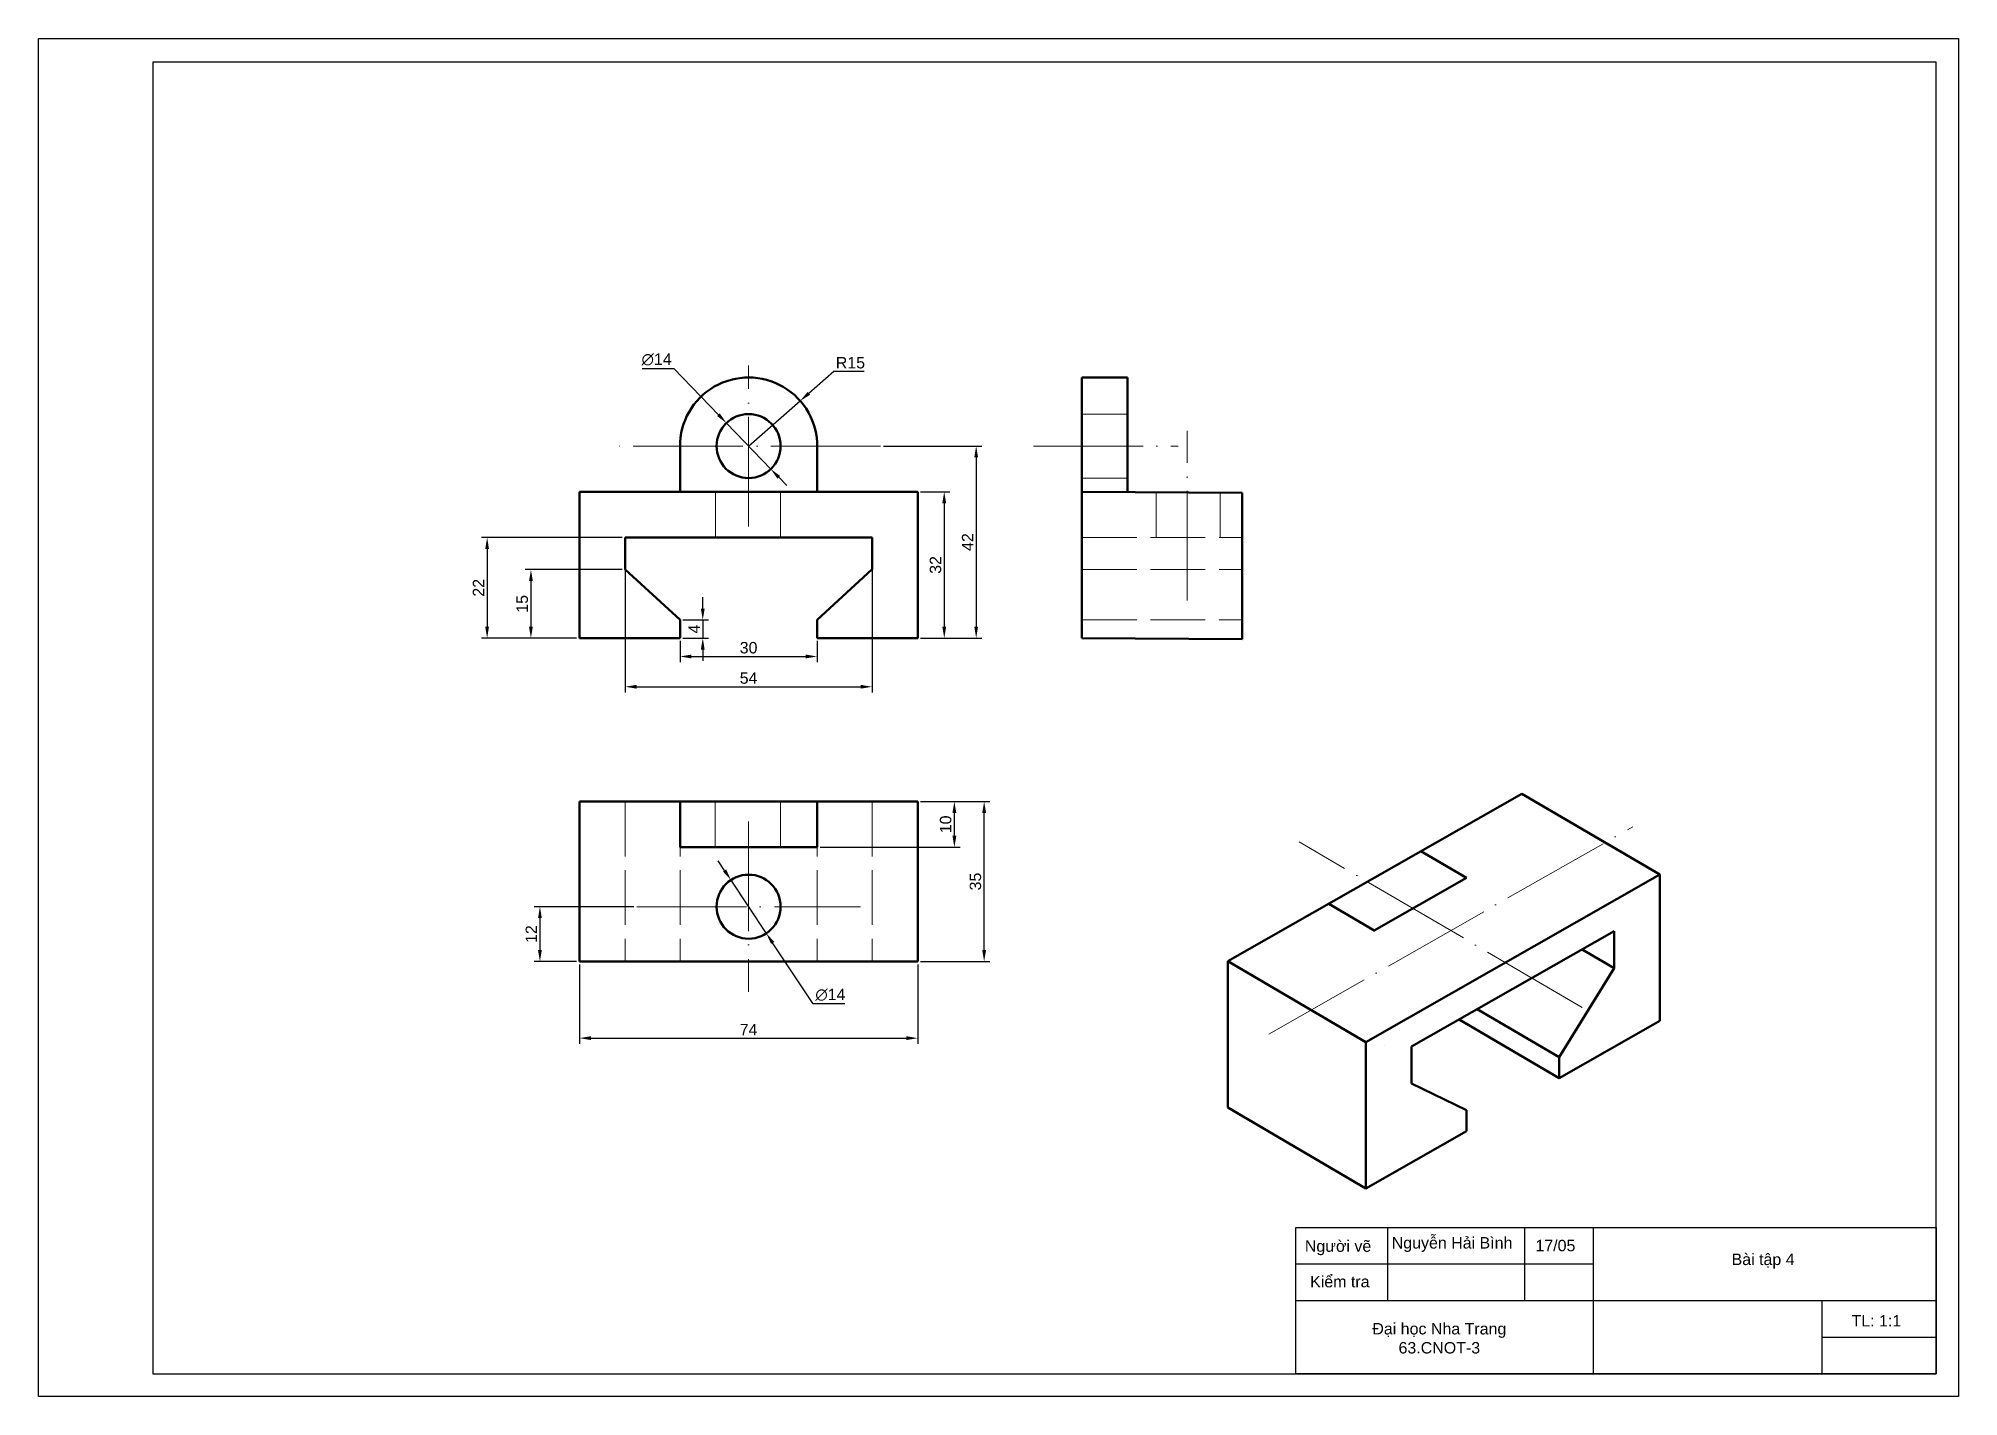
# Model space of a CAD drawing. Header units: millimetres. Extents: x 760 to 4139, y 0 to 297.
# Drawn here: x 3083.8 to 3503.8, y 0 to 297 of the extents above; entities that cross this region are included whole.
import ezdxf

# ---------------------------------------------------------------- set-up
doc = ezdxf.new("R2010")
doc.units = ezdxf.units.MM
doc.linetypes.add('ACAD_ISO02W100', pattern=[15, 12, -3])
doc.linetypes.add('ACAD_ISO04W100', pattern=[30, 24, -3, 0, -3])
for name, color, linetype, lineweight in [('liendam', 10, 'Continuous', 50), ('net dut', 50, 'ACAD_ISO02W100', 20), ('truc', 130, 'ACAD_ISO04W100', 20)]:
    doc.layers.add(name, color=color, linetype=linetype, lineweight=lineweight)
doc.styles.add('chu1', font='arial.ttf')
doc.styles.get("Standard").update_dxf_attribs({"font": 'arial.ttf'})
doc.dimstyles.new('ISO-25', dxfattribs={"dimtxt": 2.5, "dimasz": 2.5, "dimexe": 1.25, "dimexo": 0.625, "dimtad": 1, "dimtoh": 1, "dimdec": 1, "dimtxsty": 'Standard', "dimcen": 2.5, "dimclrd": 256, "dimclre": 256, "dimclrt": 256, "dimadec": 0, "dimazin": 0, "dimtfac": 1, "dimtdec": 1, "dimtmove": 0, "dimatfit": 3, "dimfxl": 1, "dimarcsym": 0})

msp = doc.modelspace()

# ---------------------------------------------------------------- texts
at = {"char_height": 2.5, "attachment_point": 1, "style": 'chu1'}
for s, width, heights, insert in [('\\pxi-1,l1,qd,t0;{\\fArial|b0|i0|c163|p34;Người vẽ}', 15.3728, [4.3], (3360.81, 34.16)), ('\\pxi-1,l1,qd,t0;{\\fArial|b0|i0|c163|p34;Nguyễn Hải Bình}', 28.748, [4.3], (3379.81, 34.88)), ('\\pxqc;17/05 ', 7.0057, [0], (3412.11, 34.28)), ('\\pxqc;{\\fArial|b0|i0|c163|p34;\\C0;Bài tập \\fArial|b0|i0|c0|p34;4}', 22.8509, [0], (3449.61, 31.26)), ('\\pxqd,t0;{\\fArial|b0|i0|c163|p34;Kiểm tra }', 15.3728, [4.3], (3361.96, 26.39)), ('TL: 1:1', 12.2789, [0], (3480.38, 17.83)), ('\\pxqc;{\\fArial|b0|i0|c163|p34;Đại học Nha Trang\\P63.CNOT-3}', 49.865, [0], (3365.29, 16.09))]:
    msp.add_mtext_dynamic_manual_height_columns(s, width=width, gutter_width=12.5, heights=heights, dxfattribs=dict(at, insert=insert))

# ---------------------------------------------------------------- blocks, each defined once
blk = doc.blocks.new('*D79')
at = {"lineweight": -2, "transparency": 16777216}
for p, q in [((3224.14, 165.24), (3224.14, 160.59)), ((3254.14, 165.24), (3254.14, 160.59)), ((3226.64, 161.84), (3251.64, 161.84))]:
    blk.add_line(p, q, dxfattribs=at)
at = {"transparency": 16777216}
for points in [[(3226.64, 162.26), (3226.64, 161.43), (3224.14, 161.84)], [(3251.64, 162.26), (3251.64, 161.43), (3254.14, 161.84)]]:
    blk.add_solid(points, dxfattribs=at)
at = {"layer": 'Defpoints', "color": 0, "transparency": 16777216}
for p in [(3224.14, 165.86), (3254.14, 165.86), (3254.14, 161.84)]:
    blk.add_point(p, dxfattribs=at)
at = {"transparency": 16777216, "insert": (3239.14, 163.75), "char_height": 2.5, "attachment_point": 5}
blk.add_mtext('30', dxfattribs=at)
blk = doc.blocks.new('*D80')
at = {"lineweight": -2, "transparency": 16777216}
for p, q in [((3212.14, 187.24), (3212.14, 153.97)), ((3266.14, 187.24), (3266.14, 153.97)), ((3214.64, 155.22), (3263.64, 155.22))]:
    blk.add_line(p, q, dxfattribs=at)
at = {"transparency": 16777216}
for points in [[(3214.64, 155.64), (3214.64, 154.81), (3212.14, 155.22)], [(3263.64, 155.64), (3263.64, 154.81), (3266.14, 155.22)]]:
    blk.add_solid(points, dxfattribs=at)
at = {"layer": 'Defpoints', "color": 0, "transparency": 16777216}
for p in [(3212.14, 187.86), (3266.14, 187.86), (3266.14, 155.22)]:
    blk.add_point(p, dxfattribs=at)
at = {"transparency": 16777216, "insert": (3239.14, 157.12), "char_height": 2.5, "attachment_point": 5}
blk.add_mtext('54', dxfattribs=at)
blk = doc.blocks.new('*D81')
at = {"lineweight": -2, "transparency": 16777216}
for p, q in [((3211.52, 180.83), (3190.28, 180.83)), ((3191.53, 178.33), (3191.53, 168.36)), ((3201.52, 165.86), (3190.28, 165.86))]:
    blk.add_line(p, q, dxfattribs=at)
at = {"transparency": 16777216}
for points in [[(3191.11, 178.33), (3191.95, 178.33), (3191.53, 180.83)], [(3191.11, 168.36), (3191.95, 168.36), (3191.53, 165.86)]]:
    blk.add_solid(points, dxfattribs=at)
at = {"layer": 'Defpoints', "color": 0, "transparency": 16777216}
for p in [(3212.14, 180.83), (3191.53, 165.86), (3202.14, 165.86)]:
    blk.add_point(p, dxfattribs=at)
at = {"transparency": 16777216, "insert": (3189.63, 173.35), "char_height": 2.5, "attachment_point": 5, "rotation": 90}
blk.add_mtext('15', dxfattribs=at)
blk = doc.blocks.new('*D82')
at = {"lineweight": -2, "transparency": 16777216}
for p, q in [((3211.52, 187.86), (3180.7, 187.86)), ((3181.95, 185.36), (3181.95, 168.36)), ((3201.52, 165.86), (3180.7, 165.86))]:
    blk.add_line(p, q, dxfattribs=at)
at = {"transparency": 16777216}
for points in [[(3181.53, 185.36), (3182.36, 185.36), (3181.95, 187.86)], [(3181.53, 168.36), (3182.36, 168.36), (3181.95, 165.86)]]:
    blk.add_solid(points, dxfattribs=at)
at = {"layer": 'Defpoints', "color": 0, "transparency": 16777216}
for p in [(3212.14, 187.86), (3181.95, 165.86), (3202.14, 165.86)]:
    blk.add_point(p, dxfattribs=at)
at = {"transparency": 16777216, "insert": (3180.06, 176.86), "char_height": 2.5, "attachment_point": 5, "rotation": 90}
blk.add_mtext('22', dxfattribs=at)
blk = doc.blocks.new('*D83')
at = {"lineweight": -2, "transparency": 16777216}
for p, q in [((3229.12, 172.33), (3229.12, 174.83)), ((3224.77, 169.83), (3230.37, 169.83)), ((3229.12, 169.83), (3229.12, 165.86)), ((3224.77, 165.86), (3230.37, 165.86)), ((3229.12, 163.36), (3229.12, 160.86))]:
    blk.add_line(p, q, dxfattribs=at)
at = {"transparency": 16777216}
for points in [[(3228.7, 172.33), (3229.53, 172.33), (3229.12, 169.83)], [(3228.7, 163.36), (3229.53, 163.36), (3229.12, 165.86)]]:
    blk.add_solid(points, dxfattribs=at)
at = {"layer": 'Defpoints', "color": 0, "transparency": 16777216}
for p in [(3224.14, 169.83), (3224.14, 165.86), (3229.12, 165.86)]:
    blk.add_point(p, dxfattribs=at)
at = {"transparency": 16777216, "insert": (3227.24, 167.84), "char_height": 2.5, "attachment_point": 5, "rotation": 90}
blk.add_mtext('4', dxfattribs=at)
blk = doc.blocks.new('*D84')
at = {"lineweight": -2, "transparency": 16777216}
for p, q in [((3276.77, 197.86), (3283.18, 197.86)), ((3281.93, 195.36), (3281.93, 168.36)), ((3276.77, 165.86), (3283.18, 165.86))]:
    blk.add_line(p, q, dxfattribs=at)
at = {"transparency": 16777216}
for points in [[(3281.51, 195.36), (3282.35, 195.36), (3281.93, 197.86)], [(3281.51, 168.36), (3282.35, 168.36), (3281.93, 165.86)]]:
    blk.add_solid(points, dxfattribs=at)
at = {"layer": 'Defpoints', "color": 0, "transparency": 16777216}
for p in [(3276.14, 197.86), (3276.14, 165.86), (3281.93, 165.86)]:
    blk.add_point(p, dxfattribs=at)
at = {"transparency": 16777216, "insert": (3280.03, 181.86), "char_height": 2.5, "attachment_point": 5, "rotation": 90}
blk.add_mtext('32', dxfattribs=at)
blk = doc.blocks.new('*D85')
at = {"lineweight": -2, "transparency": 16777216}
for p, q in [((3268.63, 207.86), (3290.17, 207.86)), ((3288.92, 205.36), (3288.92, 168.36)), ((3276.77, 165.86), (3290.17, 165.86))]:
    blk.add_line(p, q, dxfattribs=at)
at = {"transparency": 16777216}
for points in [[(3288.5, 205.36), (3289.33, 205.36), (3288.92, 207.86)], [(3288.5, 168.36), (3289.33, 168.36), (3288.92, 165.86)]]:
    blk.add_solid(points, dxfattribs=at)
at = {"layer": 'Defpoints', "color": 0, "transparency": 16777216}
for p in [(3268.01, 207.86), (3276.14, 165.86), (3288.92, 165.86)]:
    blk.add_point(p, dxfattribs=at)
at = {"transparency": 16777216, "insert": (3287.04, 186.86), "char_height": 2.5, "attachment_point": 5, "rotation": 90}
blk.add_mtext('42', dxfattribs=at)
blk = doc.blocks.new('*D86')
at = {"lineweight": -2, "transparency": 16777216}
for p, q in [((3214.07, 107.13), (3192.25, 107.13)), ((3193.5, 104.63), (3193.5, 97.63)), ((3201.52, 95.13), (3192.25, 95.13))]:
    blk.add_line(p, q, dxfattribs=at)
at = {"transparency": 16777216}
for points in [[(3193.08, 104.63), (3193.91, 104.63), (3193.5, 107.13)], [(3193.08, 97.63), (3193.91, 97.63), (3193.5, 95.13)]]:
    blk.add_solid(points, dxfattribs=at)
at = {"layer": 'Defpoints', "color": 0, "transparency": 16777216}
for p in [(3214.69, 107.13), (3193.5, 95.13), (3202.14, 95.13)]:
    blk.add_point(p, dxfattribs=at)
at = {"transparency": 16777216, "insert": (3191.62, 101.13), "char_height": 2.5, "attachment_point": 5, "rotation": 90}
blk.add_mtext('12', dxfattribs=at)
blk = doc.blocks.new('*D87')
at = {"lineweight": -2, "transparency": 16777216}
for p, q in [((3202.14, 94.51), (3202.14, 77.13)), ((3276.14, 94.51), (3276.14, 77.13)), ((3204.64, 78.38), (3273.64, 78.38))]:
    blk.add_line(p, q, dxfattribs=at)
at = {"transparency": 16777216}
for points in [[(3204.64, 78.8), (3204.64, 77.97), (3202.14, 78.38)], [(3273.64, 78.8), (3273.64, 77.97), (3276.14, 78.38)]]:
    blk.add_solid(points, dxfattribs=at)
at = {"layer": 'Defpoints', "color": 0, "transparency": 16777216}
for p in [(3202.14, 95.13), (3276.14, 95.13), (3276.14, 78.38)]:
    blk.add_point(p, dxfattribs=at)
at = {"transparency": 16777216, "insert": (3239.14, 80.26), "char_height": 2.5, "attachment_point": 5}
blk.add_mtext('74', dxfattribs=at)
blk = doc.blocks.new('*D88')
at = {"lineweight": -2, "transparency": 16777216}
for p, q in [((3276.77, 130.13), (3285.4, 130.13)), ((3284.15, 122.63), (3284.15, 127.63)), ((3254.76, 120.13), (3285.4, 120.13))]:
    blk.add_line(p, q, dxfattribs=at)
at = {"transparency": 16777216}
for points in [[(3283.73, 127.63), (3284.57, 127.63), (3284.15, 130.13)], [(3283.73, 122.63), (3284.57, 122.63), (3284.15, 120.13)]]:
    blk.add_solid(points, dxfattribs=at)
at = {"layer": 'Defpoints', "color": 0, "transparency": 16777216}
for p in [(3276.14, 130.13), (3284.15, 130.13), (3254.14, 120.13)]:
    blk.add_point(p, dxfattribs=at)
at = {"transparency": 16777216, "insert": (3282.25, 125.13), "char_height": 2.5, "attachment_point": 5, "rotation": 90}
blk.add_mtext('10', dxfattribs=at)
blk = doc.blocks.new('*D89')
at = {"lineweight": -2, "transparency": 16777216}
for p, q in [((3276.77, 130.13), (3291.91, 130.13)), ((3290.66, 97.63), (3290.66, 127.63)), ((3276.77, 95.13), (3291.91, 95.13))]:
    blk.add_line(p, q, dxfattribs=at)
at = {"transparency": 16777216}
for points in [[(3290.24, 127.63), (3291.08, 127.63), (3290.66, 130.13)], [(3290.24, 97.63), (3291.08, 97.63), (3290.66, 95.13)]]:
    blk.add_solid(points, dxfattribs=at)
at = {"layer": 'Defpoints', "color": 0, "transparency": 16777216}
for p in [(3276.14, 130.13), (3290.66, 130.13), (3276.14, 95.13)]:
    blk.add_point(p, dxfattribs=at)
at = {"transparency": 16777216, "insert": (3288.76, 112.63), "char_height": 2.5, "attachment_point": 5, "rotation": 90}
blk.add_mtext('35', dxfattribs=at)
blk = doc.blocks.new('*D90')
at = {"lineweight": -2, "transparency": 16777216}
for p, q in [((3233.88, 115.04), (3232.5, 117.13)), ((3235.27, 112.96), (3243.01, 101.3)), ((3253.26, 85.89), (3244.4, 99.22)), ((3260.17, 85.89), (3253.26, 85.89))]:
    blk.add_line(p, q, dxfattribs=at)
at = {"transparency": 16777216}
for points in [[(3234.23, 115.27), (3233.54, 114.81), (3235.27, 112.96)], [(3244.75, 99.45), (3244.05, 98.99), (3243.01, 101.3)]]:
    blk.add_solid(points, dxfattribs=at)
at = {"layer": 'Defpoints', "color": 0, "transparency": 16777216}
for p in [(3235.27, 112.96), (3243.01, 101.3)]:
    blk.add_point(p, dxfattribs=at)
at = {"transparency": 16777216, "insert": (3257.03, 87.86), "char_height": 2.5, "attachment_point": 5}
blk.add_mtext('∅14', dxfattribs=at)
blk = doc.blocks.new('*D91')
at = {"lineweight": -2, "transparency": 16777216}
for p, q in [((3215.88, 224.81), (3222.79, 224.81)), ((3222.79, 224.81), (3232.55, 214.7)), ((3244, 202.82), (3234.28, 212.9)), ((3245.74, 201.02), (3247.47, 199.22))]:
    blk.add_line(p, q, dxfattribs=at)
at = {"transparency": 16777216}
for points in [[(3232.85, 214.99), (3232.25, 214.41), (3234.28, 212.9)], [(3246.04, 201.31), (3245.44, 200.73), (3244, 202.82)]]:
    blk.add_solid(points, dxfattribs=at)
at = {"layer": 'Defpoints', "color": 0, "transparency": 16777216}
for p in [(3234.28, 212.9), (3244, 202.82)]:
    blk.add_point(p, dxfattribs=at)
at = {"transparency": 16777216, "insert": (3219.02, 226.78), "char_height": 2.5, "attachment_point": 5}
blk.add_mtext('∅14', dxfattribs=at)
blk = doc.blocks.new('*D92')
at = {"lineweight": -2, "transparency": 16777216}
for p, q in [((3257.78, 224.17), (3252.31, 219.38)), ((3264.4, 224.17), (3257.78, 224.17)), ((3239.14, 207.86), (3250.43, 217.74))]:
    blk.add_line(p, q, dxfattribs=at)
at = {"transparency": 16777216}
blk.add_solid([(3252.04, 219.7), (3252.59, 219.07), (3250.43, 217.74)], dxfattribs=at)
at = {"layer": 'Defpoints', "color": 0, "transparency": 16777216}
for p in [(3250.43, 217.74), (3239.14, 207.86)]:
    blk.add_point(p, dxfattribs=at)
at = {"transparency": 16777216, "insert": (3261.41, 226.07), "char_height": 2.5, "attachment_point": 5}
blk.add_mtext('R15', dxfattribs=at)

# ---------------------------------------------------------------- dimensions: what is measured, and where the dimension line sits
for p1, p2, picture, middle in [((3244, 202.82), (3234.28, 212.9), '*D91', (3219.02, 224.81)), ((3235.27, 112.96), (3243.01, 101.3), '*D90', (3257.03, 85.89))]:
    dim = msp.add_diameter_dim_2p(p1=p1, p2=p2, dimstyle='ISO-25')
    dim.commit()
    dim.dimension.update_dxf_attribs({"geometry": picture, "text_midpoint": middle, "dimtype": 163})
dim = msp.add_radius_dim(center=(3239.14, 207.86), mpoint=(3250.43, 217.74), dimstyle='ISO-25')
dim.commit()
dim.dimension.update_dxf_attribs({"geometry": '*D92', "text_midpoint": (3261.41, 224.17), "dimtype": 164})
for base, p1, p2, picture, middle in [((3288.92, 165.86), (3268.01, 207.86), (3276.14, 165.86), '*D85', (3287.04, 186.86)), ((3281.93, 165.86), (3276.14, 197.86), (3276.14, 165.86), '*D84', (3280.03, 181.86)), ((3181.95, 165.86), (3212.14, 187.86), (3202.14, 165.86), '*D82', (3180.06, 176.86)), ((3191.53, 165.86), (3212.14, 180.83), (3202.14, 165.86), '*D81', (3189.63, 173.35)), ((3229.12, 165.86), (3224.14, 169.83), (3224.14, 165.86), '*D83', (3227.24, 167.84)), ((3284.15, 130.13), (3254.14, 120.13), (3276.14, 130.13), '*D88', (3282.25, 125.13)), ((3290.66, 130.13), (3276.14, 95.13), (3276.14, 130.13), '*D89', (3288.76, 112.63)), ((3193.5, 95.13), (3214.69, 107.13), (3202.14, 95.13), '*D86', (3191.62, 101.13))]:
    dim = msp.add_linear_dim(base=base, p1=p1, p2=p2, angle=90, dimstyle='ISO-25')
    dim.commit()
    dim.dimension.update_dxf_attribs({"geometry": picture, "text_midpoint": middle})
for base, p1, p2, picture, middle in [((3266.14, 155.22), (3212.14, 187.86), (3266.14, 187.86), '*D80', (3239.14, 157.12)), ((3254.14, 161.84), (3224.14, 165.86), (3254.14, 165.86), '*D79', (3239.14, 163.75)), ((3276.14, 78.38), (3202.14, 95.13), (3276.14, 95.13), '*D87', (3239.14, 80.26))]:
    dim = msp.add_linear_dim(base=base, p1=p1, p2=p2, dimstyle='ISO-25')
    dim.commit()
    dim.dimension.update_dxf_attribs({"geometry": picture, "text_midpoint": middle})

# ---------------------------------------------------------------- linework, layer by layer
for p, q in [((3378.86, 37), (3378.86, 21)), ((3408.86, 37), (3408.86, 21)), ((3423.86, 37), (3423.86, 5)), ((3358.86, 29), (3423.86, 29)), ((3358.86, 21), (3498.86, 21)), ((3473.86, 21), (3473.86, 5)), ((3498.86, 21), (3498.86, 5)), ((3473.86, 13), (3498.86, 13))]:
    msp.add_line(p, q)
for points in [[(3083.8, 0), (3083.8, 297), (3503.8, 297), (3503.8, 0), (3083.8, 0)], [(3108.8, 5), (3498.86, 5), (3498.86, 291.78), (3108.8, 291.78)], [(3498.86, 5), (3358.86, 5), (3358.86, 37), (3498.86, 37)]]:
    msp.add_lwpolyline(points, close=True)
for centre, start, end in [((3404.11, 61.55), 149.6537, 149.6546), ((3404.29, 91.55), 209.6528, 209.6546), ((3404.29, 91.55), 329.6541, 329.6546)]:
    msp.add_arc(centre, 30, start, end)
at = {"layer": 'liendam'}
for p, q in [((3312.03, 222.86), (3322.03, 222.86)), ((3312.03, 197.86), (3312.03, 222.86)), ((3322.03, 197.86), (3322.03, 222.86)), ((3224.14, 207.74), (3224.14, 197.86)), ((3254.14, 207.64), (3254.14, 197.86)), ((3202.14, 165.86), (3202.14, 197.86)), ((3202.14, 197.86), (3276.14, 197.86)), ((3276.14, 197.86), (3276.14, 165.86)), ((3312.03, 165.86), (3312.03, 197.86)), ((3347.07, 197.63), (3312.03, 197.86)), ((3347.07, 165.63), (3347.07, 197.63)), ((3212.14, 180.83), (3212.14, 187.86)), ((3266.14, 187.86), (3212.14, 187.86)), ((3266.14, 187.86), (3266.14, 180.86)), ((3212.14, 180.83), (3224.14, 169.83)), ((3266.12, 180.86), (3254.14, 169.86)), ((3266.14, 180.86), (3266.12, 180.86)), ((3224.14, 169.86), (3224.1, 169.86)), ((3224.14, 165.86), (3224.14, 169.86)), ((3254.14, 169.86), (3254.14, 165.86)), ((3254.14, 169.86), (3254.14, 169.86)), ((3224.14, 165.86), (3202.14, 165.86)), ((3276.14, 165.86), (3254.14, 165.86)), ((3312.03, 165.86), (3347.07, 165.63)), ((3343.94, 95.21), (3408.25, 131.82)), ((3438.46, 114.14), (3408.25, 131.82)), ((3276.14, 130.13), (3202.14, 130.13)), ((3202.14, 130.13), (3202.14, 95.13)), ((3224.14, 130.13), (3224.14, 120.13)), ((3254.14, 130.13), (3254.14, 120.13)), ((3276.14, 95.13), (3276.14, 130.13)), ((3254.14, 120.13), (3224.14, 120.13)), ((3396.14, 113.42), (3386.17, 119.25)), ((3374.15, 77.53), (3438.46, 114.14)), ((3375.98, 101.94), (3396.14, 113.42)), ((3438.46, 82.14), (3438.46, 114.14)), ((3366.02, 107.78), (3376.1, 101.88)), ((3384.15, 76.53), (3428.46, 101.76)), ((3428.46, 93.71), (3428.46, 101.76)), ((3428.45, 93.71), (3421.48, 97.79)), ((3202.14, 95.13), (3276.14, 95.13)), ((3343.94, 63.21), (3343.94, 95.21)), ((3343.94, 95.21), (3374.15, 77.53)), ((3428.45, 93.71), (3416.46, 74.22)), ((3428.45, 93.71), (3428.46, 93.71)), ((3416.46, 74.22), (3398.52, 84.72)), ((3416.46, 69.61), (3394.53, 82.45)), ((3416.46, 69.61), (3438.46, 82.14)), ((3374.15, 45.53), (3374.15, 77.53)), ((3384.15, 68.48), (3384.15, 76.53)), ((3416.46, 69.61), (3416.46, 74.22)), ((3416.46, 74.22), (3416.46, 74.22)), ((3384.15, 68.49), (3396.15, 62.65)), ((3384.15, 68.48), (3384.15, 68.48)), ((3374.15, 45.53), (3343.94, 63.21)), ((3396.15, 58.05), (3396.15, 62.65)), ((3396.15, 62.65), (3396.15, 62.65)), ((3374.15, 45.53), (3396.15, 58.05))]:
    msp.add_line(p, q, dxfattribs=at)
for centre in [(3239.14, 207.86), (3239.14, 107.13)]:
    msp.add_circle(centre, 7, dxfattribs=at)
msp.add_arc((3239.14, 207.86), 15, 359.1438, 180.4696, dxfattribs=at)
at = {"layer": 'net dut'}
for p, q in [((3312.03, 214.86), (3322.03, 214.86)), ((3231.92, 187.86), (3231.92, 197.86)), ((3246.14, 187.86), (3246.14, 197.86)), ((3312.03, 200.86), (3322.03, 200.86)), ((3328.32, 187.86), (3328.32, 197.75)), ((3342.29, 187.86), (3342.29, 197.66)), ((3312.03, 187.86), (3347.07, 187.86)), ((3312.03, 180.86), (3347.07, 180.86)), ((3312.03, 169.86), (3347.07, 169.86)), ((3212.14, 130.13), (3212.14, 95.13)), ((3224.14, 130.13), (3224.14, 95.13)), ((3231.85, 130.13), (3231.85, 120.13)), ((3246.14, 130.13), (3246.14, 120.13)), ((3254.14, 130.13), (3254.14, 95.13)), ((3266.14, 130.13), (3266.14, 95.13)), ((3246.14, 106.95), (3246.14, 107.32))]:
    msp.add_line(p, q, dxfattribs=at)
at = {"layer": 'truc'}
for p, q in [((3239.14, 190.27), (3239.14, 225.45)), ((3335.09, 174.09), (3335.09, 211.22)), ((3268.01, 207.86), (3210.27, 207.86)), ((3301.43, 207.86), (3333.11, 207.86)), ((3239.14, 125.76), (3239.14, 88.51)), ((3352.92, 79.25), (3432.52, 124.57)), ((3421.45, 85.09), (3359.54, 121.33)), ((3214.69, 107.13), (3263.59, 107.13))]:
    msp.add_line(p, q, dxfattribs=at)

msp.set_redraw_order([(e.dxf.handle, doc.entitydb.next_handle()) for e in msp.query("TEXT MTEXT ATTDEF DIMENSION ARC_DIMENSION")])  # texts and dimensions are drawn at this point

doc.saveas('drawing.dxf')
